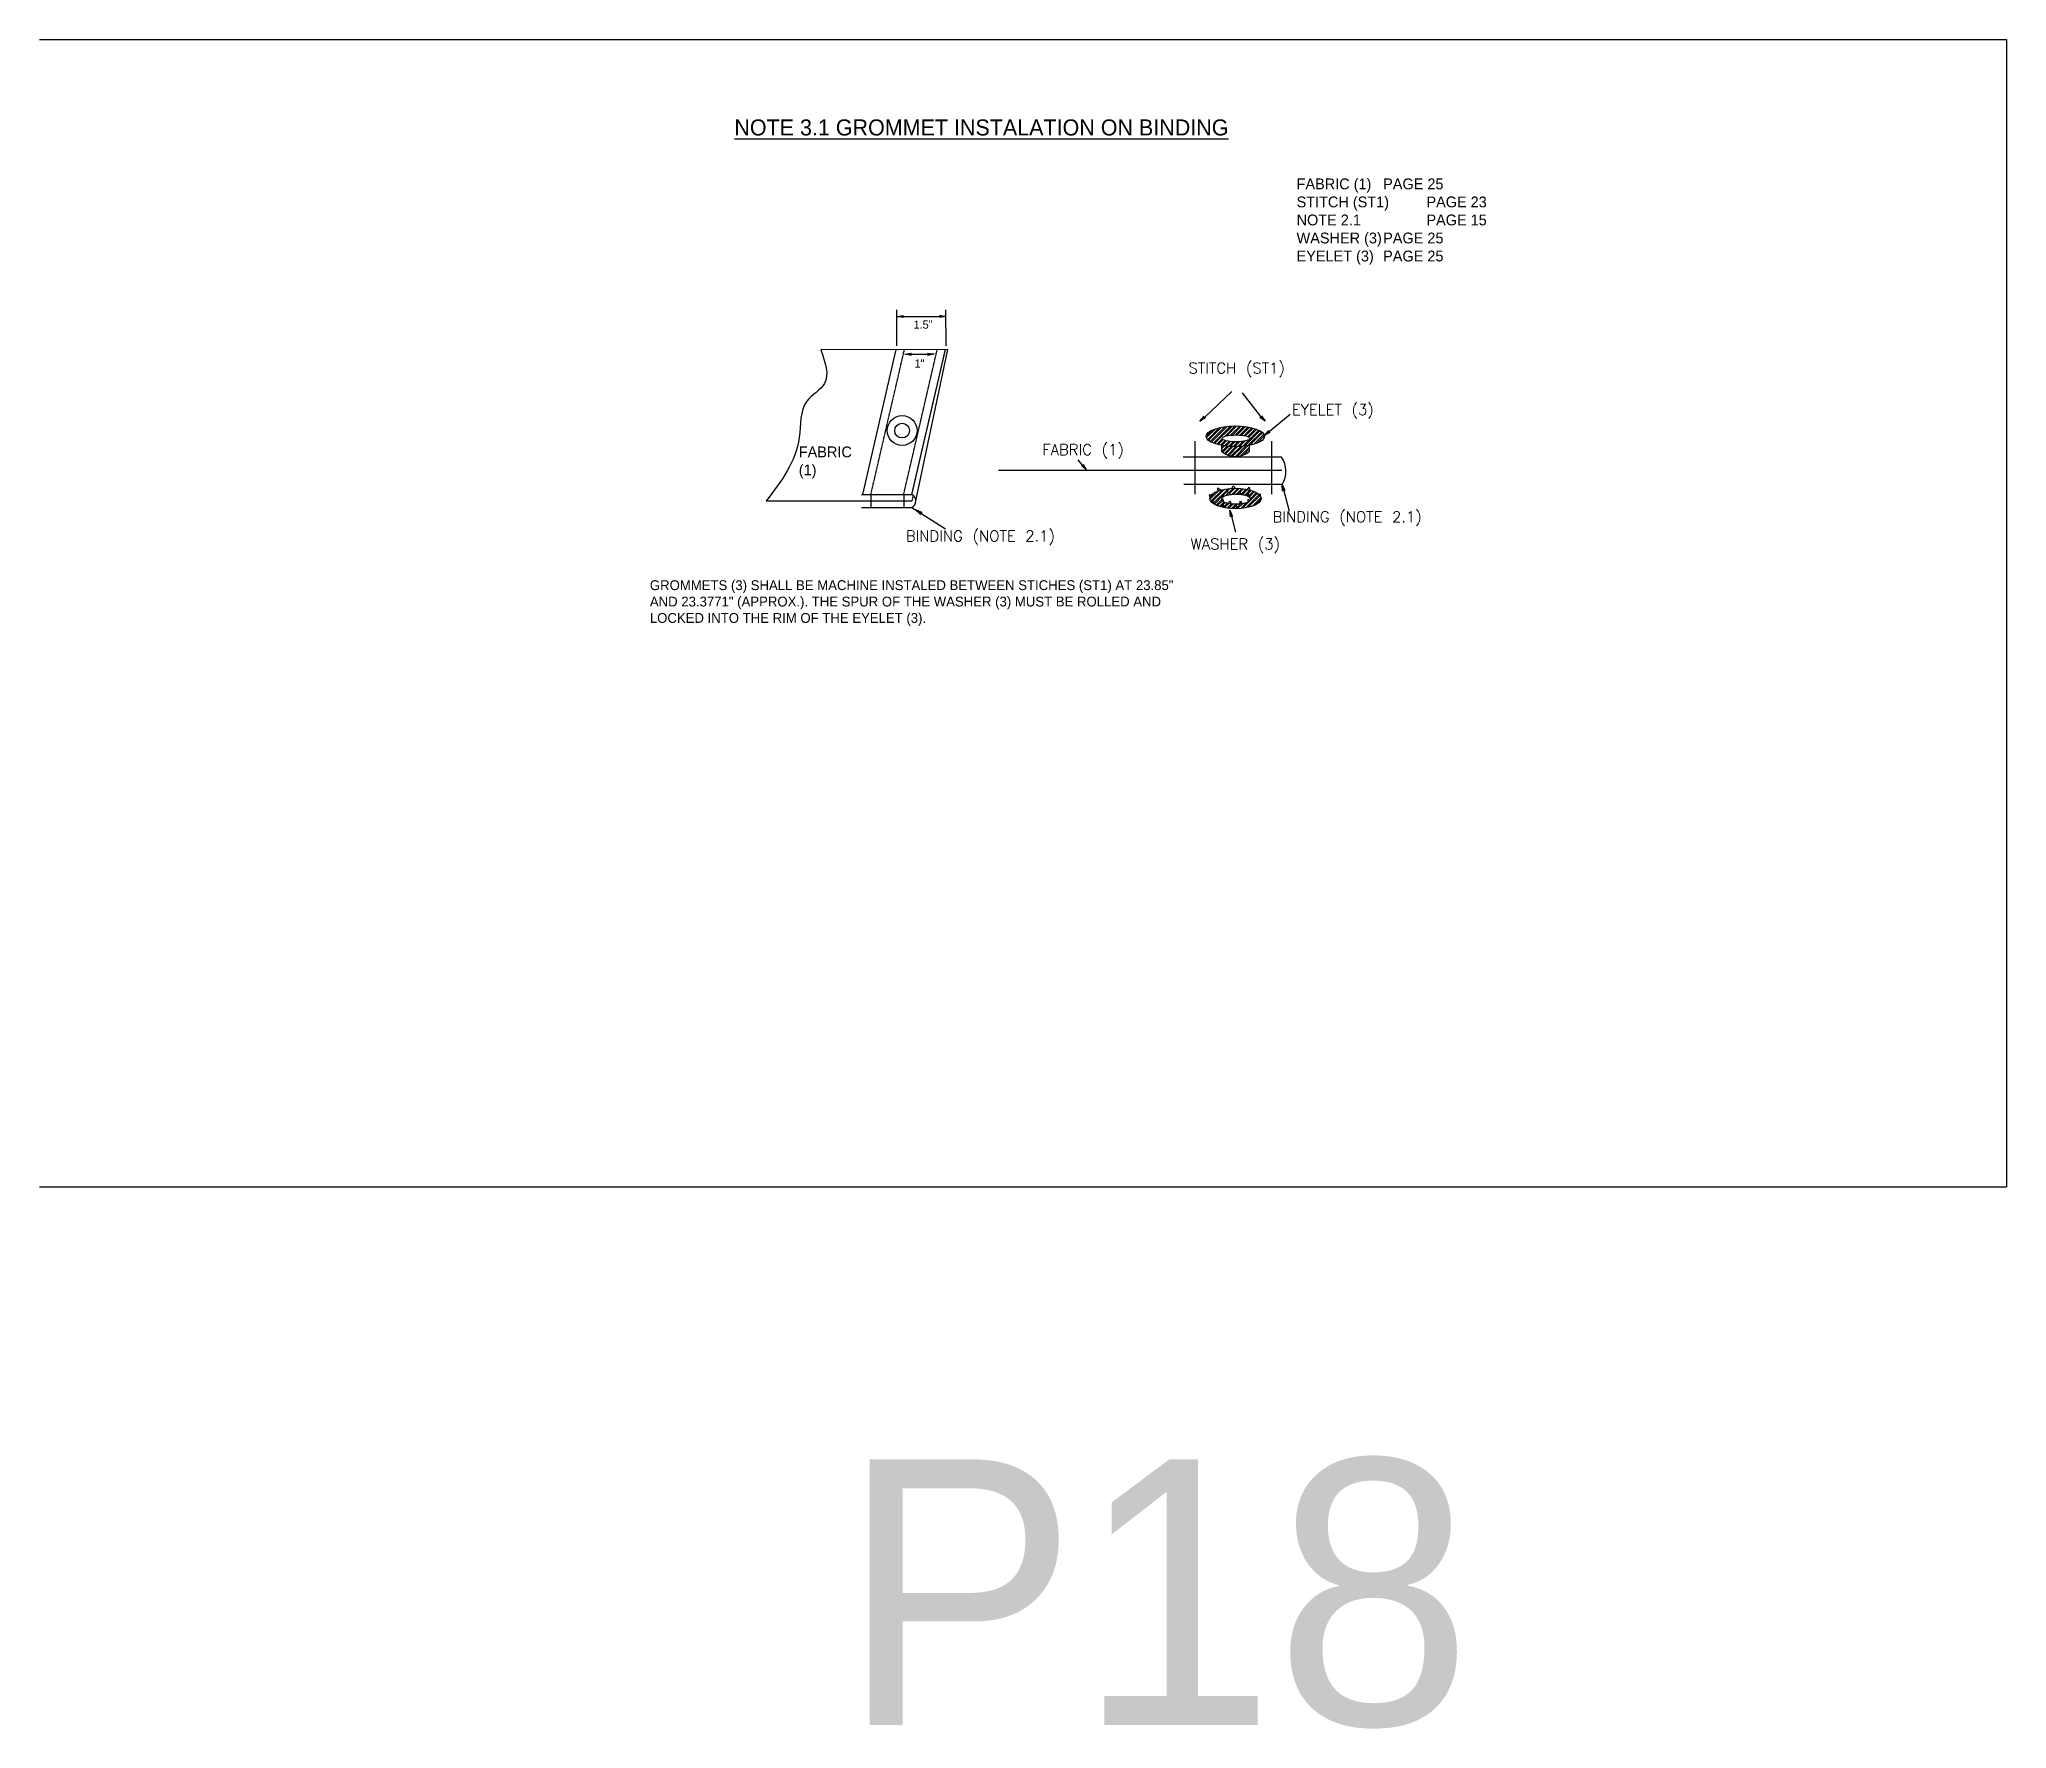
# Model space of a CAD drawing. Header units: inches. Extents: x 1631 to 16634, y 11819 to 13981.
# Drawn here: x 6431 to 7031, y 11830 to 12346 of the extents above; entities that cross this region are included whole.
import ezdxf

# ---------------------------------------------------------------- set-up
doc = ezdxf.new("R2010")
doc.units = ezdxf.units.IN
doc.header["$MEASUREMENT"] = 0
doc.linetypes.add('HIDDEN', pattern=[0.375, 0.25, -0.125])
for name, color, linetype in [('DIMENSION', 7, 'Continuous'), ('GROMMET', 7, 'Continuous'), ('Object', 7, 'Continuous'), ('PEN2', 95, 'Continuous'), ('STECH', 7, 'HIDDEN'), ('TEXT', 7, 'Continuous')]:
    doc.layers.add(name, color=color, linetype=linetype)
doc.styles.add('style1', font='txt.shx')
doc.dimstyles.get("Standard").update_dxf_attribs({"dimtxt": 2.5, "dimasz": 3.5, "dimexe": 0.18, "dimexo": 0.0625, "dimgap": 0.09, "dimtad": 0, "dimtih": 1, "dimtoh": 1, "dimdec": 4, "dimzin": 0, "dimdsep": 46, "dimlunit": 3, "dimtxsty": 'Standard', "dimcen": 0.09, "dimadec": 0, "dimazin": 0, "dimtfac": 1, "dimtdec": 4, "dimtofl": 0, "dimtmove": 0, "dimatfit": 3, "dimfxl": 0, "dimtolj": 1, "dimtzin": 0, "dimarcsym": 0})
pattern_1 = [(45, (6390.4899, 12255.749), (-0.7071068, 0.7071068), []), (45, (6390.4899, 12256.249), (-0.7071068, 0.7071068), [])]

msp = doc.modelspace()

# ---------------------------------------------------------------- texts
at = {"layer": 'DIMENSION', "insert": (6700.92896, 12258.61237), "char_height": 2.5, "attachment_point": 5, "rotation": 0.09048413}
msp.add_mtext('1.5"', dxfattribs=at)
at = {"layer": 'DIMENSION'}
for s, insert, char_height, attachment_point in [('1"', (6699.84128, 12246.74102), 2.5, 5), ('\\A1;', (6664.1486, 12129.12686), 3.5, 1)]:
    msp.add_mtext(s, dxfattribs=dict(at, insert=insert, char_height=char_height, attachment_point=attachment_point))
at = {"layer": 'DIMENSION', "linetype": 'Continuous', "insert": (6663.03758, 12221.45695), "char_height": 3.3, "width": 15.2229492, "attachment_point": 1}
msp.add_mtext('FABRIC (1)', dxfattribs=at)
at = {"layer": 'PEN2', "char_height": 3, "attachment_point": 1}
for s, insert, width in [('\\pt83.472;{\\C0;           \\H1.633x;\\LNOTE 3.1 GROMMET INSTALATION ON BINDING}', (6631.12885, 12321.2081), 228.3401215), ('\\pt83.472;{\\C0;GROMMETS (3) SHALL BE MACHINE INSTALED BETWEEN STICHES (ST1) AT 23.85" AND 23.3771" (APPROX.). THE SPUR OF THE WASHER (3) MUST BE ROLLED AND LOCKED INTO THE RIM OF THE EYELET (3). }', (6617.61546, 12180.65846), 160.2246615)]:
    msp.add_mtext(s, dxfattribs=dict(at, insert=insert, width=width))
at = {"layer": 'TEXT', "ltscale": 0.015, "style": 'style1'}
for s, p in [('STITCH (ST1)', (6781.89945, 12243.71804)), ('EYELET (3)', (6813.40768, 12231.04213)), ('FABRIC (1)', (6737.322, 12218.85096)), ('BINDING (NOTE 2.1)', (6807.53421, 12198.36766)), ('BINDING (NOTE 2.1)', (6695.6767, 12192.50258)), ('WASHER (3)', (6782.55299, 12190.06448))]:
    msp.add_text(s, height=3.3, dxfattribs=at).set_placement(p)
at = {"layer": 'TEXT'}
msp.add_text('P18', height=80.977854, dxfattribs=at).set_placement((6675.77673, 11831.56939))
at = {"layer": 'TEXT', "insert": (6814.85606, 12303.19538), "char_height": 3.3, "width": 210.3834797, "attachment_point": 1}
msp.add_mtext('FABRIC (1)^IPAGE 25\\PSTITCH (ST1)^IPAGE 23\\PNOTE 2.1^I^IPAGE 15\\PWASHER (3)^IPAGE 25\\PEYELET (3)^IPAGE 25', dxfattribs=at)

# ---------------------------------------------------------------- blocks, each defined once
blk = doc.blocks.new('_OPEN')
at = {"color": 0, "linetype": 'ByBlock'}
for p, q in [((-1, 0.17), (0, 0)), ((0, 0), (-1, -0.17)), ((0, 0), (-1, 0))]:
    blk.add_line(p, q, dxfattribs=at)

# ---------------------------------------------------------------- hatches: boundary and pattern name
at = {"layer": 'GROMMET'}
h = msp.add_hatch(dxfattribs=at)
h.set_pattern_fill('STEEL', color=256, scale=8, style=0)
h.set_pattern_definition(pattern_1)
edge = h.paths.add_edge_path()
edge.add_ellipse((6796.18805, 12224.5574), major_axis=(-8.86882, 0), ratio=0.355798705, start_angle=0, end_angle=360)
edge = h.paths.add_edge_path(flags=16)
edge.add_ellipse((6796.37227, 12223.92629), major_axis=(-4.21072, 0), ratio=0.249999644, start_angle=0, end_angle=360)
h = msp.add_hatch(dxfattribs=at)
h.set_pattern_fill('STEEL', color=256, scale=8, style=0)
h.set_pattern_definition([(45, (5229.7472, 13598.6833), (-0.7071068, 0.7071068), []), (45, (5229.7472, 13599.1833), (-0.7071068, 0.7071068), [])])
edge = h.paths.add_edge_path()
edge.add_line((6800.51492, 12219.98988), (6800.47866, 12221.79573))
edge.add_ellipse((6796.18805, 12224.5574), major_axis=(-8.86882, 0), ratio=0.355798705, start_angle=61.47942577, end_angle=118.93296646, ccw=False)
edge.add_line((6791.95342, 12221.78482), (6791.92036, 12220.07245))
edge.add_arc((6796.26491, 12224.95094), 6.53259, 228.31327437, 310.58579143)
h = msp.add_hatch(dxfattribs=at)
h.set_pattern_fill('STEEL', color=256, scale=8, style=0)
h.set_pattern_definition(pattern_1)
edge = h.paths.add_edge_path()
edge.add_ellipse((6796.23252, 12205.58985), major_axis=(-7.82543, 0), ratio=0.397983383, start_angle=155.98077946, end_angle=194.03614859)
edge.add_ellipse((6796.23252, 12205.58985), major_axis=(-7.82543, 0), ratio=0.397983383, start_angle=194.03614859, end_angle=201.59008166)
edge.add_ellipse((6796.23252, 12205.58985), major_axis=(-7.82543, 0), ratio=0.397983383, start_angle=201.59008166, end_angle=235.667824)
edge.add_ellipse((6796.23252, 12205.58985), major_axis=(-7.82543, 0), ratio=0.397983383, start_angle=235.667824, end_angle=242.03865019)
edge.add_ellipse((6796.23252, 12205.58985), major_axis=(-7.82543, 0), ratio=0.397983383, start_angle=242.03865019, end_angle=271.81511405)
edge.add_ellipse((6796.23252, 12205.58985), major_axis=(-7.82543, 0), ratio=0.397983383, start_angle=271.81511405, end_angle=278.19781629)
edge.add_ellipse((6796.23252, 12205.58985), major_axis=(-7.82543, 0), ratio=0.397983383, start_angle=278.19781629, end_angle=305.22186549)
edge.add_ellipse((6796.23252, 12205.58985), major_axis=(-7.82543, 0), ratio=0.397983383, start_angle=305.22186549, end_angle=313.61026758)
edge.add_ellipse((6796.23252, 12205.58985), major_axis=(-7.82543, 0), ratio=0.397983383, start_angle=313.61026758, end_angle=342.99542309)
edge.add_ellipse((6796.23252, 12205.58985), major_axis=(-7.82543, 0), ratio=0.397983383, start_angle=342.99542309, end_angle=353.5235101)
edge.add_ellipse((6796.23252, 12205.58985), major_axis=(-7.82543, 0), ratio=0.397983383, start_angle=353.5235101, end_angle=388.88364904)
edge.add_line((6789.38056, 12204.0855), (6789.55085, 12204.71456))
edge.add_line((6789.55085, 12204.71456), (6789.77205, 12203.83241))
edge.add_ellipse((6796.23252, 12205.58985), major_axis=(-7.82543, 0), ratio=0.397983383, start_angle=34.35328947, end_angle=60.08101087)
edge.add_line((6792.3294, 12202.89051), (6792.44651, 12203.56023))
edge.add_line((6792.44651, 12203.56023), (6792.93819, 12202.76487))
edge.add_ellipse((6796.23252, 12205.58985), major_axis=(-7.82543, 0), ratio=0.397983383, start_angle=65.10361769, end_angle=91.56935796)
edge.add_line((6796.44684, 12202.47662), (6796.59631, 12203.21052))
edge.add_line((6796.59631, 12203.21052), (6796.89677, 12202.4867))
edge.add_ellipse((6796.23252, 12205.58985), major_axis=(-7.82543, 0), ratio=0.397983383, start_angle=94.86932481, end_angle=120.98427573)
edge.add_line((6800.26108, 12202.91985), (6800.37883, 12203.46822))
edge.add_line((6800.37883, 12203.46822), (6800.73542, 12203.04271))
edge.add_ellipse((6796.23252, 12205.58985), major_axis=(-7.82543, 0), ratio=0.397983383, start_angle=125.12889225, end_angle=150.25506283)
edge.add_line((6803.0269, 12204.04467), (6803.07064, 12204.66893))
edge.add_line((6803.07064, 12204.66893), (6803.38034, 12204.32216))
edge = h.paths.add_edge_path(flags=16)
edge.add_spline(control_points=[(6800.50905, 12205.94272), (6800.52258, 12205.92567), (6800.53578, 12205.90794), (6800.59797, 12205.81835), (6800.64174, 12205.73544), (6800.70089, 12205.54743), (6800.71507, 12205.44241), (6800.70283, 12205.23608), (6800.67684, 12205.1363), (6800.61412, 12204.99187), (6800.58443, 12204.93979), (6800.55199, 12204.89249)], knot_values=[2.971871198, 2.971871198, 2.971871198, 2.971871198, 2.996132487, 2.996132487, 3.089449987, 3.089449987, 3.182767488, 3.182767488, 3.276084988, 3.276084988, 3.337662534, 3.337662534, 3.337662534, 3.337662534], degree=3, periodic=0)
edge.add_spline(control_points=[(6800.55199, 12204.89249), (6800.53528, 12204.86811), (6800.51783, 12204.845), (6800.43319, 12204.7414), (6800.36007, 12204.67545), (6800.20837, 12204.56092), (6800.12948, 12204.51191), (6800.0463, 12204.4674)], knot_values=[2.705483902, 2.705483902, 2.705483902, 2.705483902, 2.737223857, 2.737223857, 2.855539584, 2.855539584, 2.971871198, 2.971871198, 2.971871198, 2.971871198], degree=3, periodic=0)
edge.add_spline(control_points=[(6800.0463, 12204.4674), (6800.0207, 12204.45369), (6799.99469, 12204.44042), (6799.8216, 12204.35563), (6799.66148, 12204.2943), (6799.25197, 12204.16523), (6798.99063, 12204.10277), (6798.5581, 12204.02317), (6798.40378, 12203.99873), (6798.24444, 12203.97716)], knot_values=[2.067053355, 2.067053355, 2.067053355, 2.067053355, 2.102861519, 2.102861519, 2.301514654, 2.301514654, 2.567191992, 2.567191992, 2.705483902, 2.705483902, 2.705483902, 2.705483902], degree=3, periodic=0)
edge.add_spline(control_points=[(6798.24444, 12203.97716), (6797.98856, 12203.94253), (6797.71973, 12203.91533), (6797.44014, 12203.89567), (6797.43722, 12203.89546), (6797.4343, 12203.89526)], knot_values=[1.842619654, 1.842619654, 1.842619654, 1.842619654, 2.064712417, 2.064712417, 2.067053355, 2.067053355, 2.067053355, 2.067053355], degree=3, periodic=0)
edge.add_spline(control_points=[(6797.4343, 12203.89526), (6796.89849, 12203.85793), (6796.33416, 12203.84993), (6795.47384, 12203.88421), (6795.16698, 12203.90632), (6794.87323, 12203.93765)], knot_values=[1.167412866, 1.167412866, 1.167412866, 1.167412866, 1.597277599, 1.597277599, 1.842619654, 1.842619654, 1.842619654, 1.842619654], degree=3, periodic=0)
edge.add_spline(control_points=[(6794.87323, 12203.93765), (6794.6495, 12203.96151), (6794.43338, 12203.99073), (6794.16457, 12204.03575), (6794.10204, 12204.04688), (6794.04059, 12204.05851)], knot_values=[0.922682371, 0.922682371, 0.922682371, 0.922682371, 1.109545987, 1.109545987, 1.167412866, 1.167412866, 1.167412866, 1.167412866], degree=3, periodic=0)
edge.add_spline(control_points=[(6794.04059, 12204.05851), (6793.88923, 12204.08716), (6793.74447, 12204.11881), (6793.41413, 12204.20227), (6793.23593, 12204.25689), (6792.90955, 12204.38151), (6792.76136, 12204.4508), (6792.56051, 12204.57677), (6792.49855, 12204.62103), (6792.43672, 12204.67389), (6792.43428, 12204.67599), (6792.43185, 12204.6781)], knot_values=[0.280583407, 0.280583407, 0.280583407, 0.280583407, 0.423130465, 0.423130465, 0.623544401, 0.623544401, 0.823958338, 0.823958338, 0.918785198, 0.918785198, 0.922682371, 0.922682371, 0.922682371, 0.922682371], degree=3, periodic=0)
edge.add_spline(control_points=[(6792.43185, 12204.6781), (6792.37509, 12204.72732), (6792.32058, 12204.78274), (6792.22967, 12204.90114), (6792.19171, 12204.96115), (6792.16041, 12205.02853)], knot_values=[0.115672128, 0.115672128, 0.115672128, 0.115672128, 0.206601815, 0.206601815, 0.280583407, 0.280583407, 0.280583407, 0.280583407], degree=3, periodic=0)
edge.add_spline(control_points=[(6792.16041, 12205.02853), (6792.1516, 12205.04751), (6792.14331, 12205.06708), (6792.10074, 12205.17897), (6792.07973, 12205.28332), (6792.07973, 12205.38854), (6792.07973, 12205.42389), (6792.082, 12205.45924), (6792.10009, 12205.60111), (6792.13459, 12205.70134), (6792.22424, 12205.87274), (6792.27869, 12205.94483), (6792.33708, 12206.00769), (6792.33773, 12206.00839), (6792.33839, 12206.0091)], knot_values=[6.053895119, 6.053895119, 6.053895119, 6.053895119, 6.074740387, 6.074740387, 6.169567247, 6.169567247, 6.169567247, 6.20142923, 6.20142923, 6.299585027, 6.299585027, 6.397740824, 6.397740824, 6.398857435, 6.398857435, 6.398857435, 6.398857435], degree=3, periodic=0)
edge.add_line((6792.33839, 12206.0091), (6792.34286, 12206.73732))
edge.add_line((6792.34286, 12206.73732), (6792.64147, 12206.25102))
edge.add_spline(control_points=[(6792.64147, 12206.25102), (6792.73089, 12206.30593), (6792.82536, 12206.35369), (6793.08318, 12206.46682), (6793.25551, 12206.52642), (6793.52139, 12206.60185), (6793.60182, 12206.62282), (6793.68479, 12206.6427)], knot_values=[5.476490092, 5.476490092, 5.476490092, 5.476490092, 5.607028911, 5.607028911, 5.811429789, 5.811429789, 5.895843436, 5.895843436, 5.895843436, 5.895843436], degree=3, periodic=0)
edge.add_line((6793.68479, 12206.6427), (6794.04406, 12207.67789))
edge.add_line((6794.04406, 12207.67789), (6794.63986, 12206.81226))
edge.add_spline(control_points=[(6794.63986, 12206.81226), (6794.956, 12206.85231), (6795.29071, 12206.88124), (6796.10525, 12206.92211), (6796.59224, 12206.92351), (6797.06547, 12206.90272)], knot_values=[4.538165463, 4.538165463, 4.538165463, 4.538165463, 4.809241506, 4.809241506, 5.181534988, 5.181534988, 5.181534988, 5.181534988], degree=3, periodic=0)
edge.add_line((6797.06547, 12206.90272), (6797.50223, 12207.71466))
edge.add_line((6797.50223, 12207.71466), (6797.85652, 12206.84574))
edge.add_spline(control_points=[(6797.85652, 12206.84574), (6798.15384, 12206.81547), (6798.43836, 12206.77584), (6798.9096, 12206.6893), (6799.10426, 12206.64592), (6799.46581, 12206.54778), (6799.63261, 12206.4932), (6799.89718, 12206.38566), (6800.00142, 12206.33667), (6800.09962, 12206.28019)], knot_values=[3.552553935, 3.552553935, 3.552553935, 3.552553935, 3.799463949, 3.799463949, 3.992405559, 3.992405559, 4.185347168, 4.185347168, 4.325771089, 4.325771089, 4.325771089, 4.325771089], degree=3, periodic=0)
edge.add_line((6800.09962, 12206.28019), (6800.21788, 12206.97983))
edge.add_line((6800.21788, 12206.97983), (6800.50905, 12205.94272))

# ---------------------------------------------------------------- linework, layer by layer
at = {"layer": 'DIMENSION'}
for p, q in [((6692.94018, 12252.17414), (6692.92292, 12263.09897)), ((6694.92608, 12261.10213), (6705.93157, 12261.11951)), ((6707.94566, 12252.19783), (6707.92841, 12263.12266)), ((6708.49011, 12251.01929), (6669.71747, 12250.95806)), ((6682.53017, 12206.85444), (6692.75262, 12250.99444)), ((6697.36684, 12249.5726), (6702.33104, 12249.5726)), ((6697.53017, 12206.85444), (6707.7581, 12251.01814)), ((6698.7347, 12204.85444), (6708.49011, 12251.01929)), ((6653.13317, 12204.85444), (6697.59642, 12204.85444)), ((6682.21137, 12206.85444), (6697.53017, 12206.85444)), ((6684.98647, 12206.82336), (6684.98647, 12202.85444)), ((6695.02807, 12206.82336), (6695.02807, 12202.85444)), ((6682.21137, 12202.85444), (6697.53017, 12202.85444))]:
    msp.add_line(p, q, dxfattribs=at)
msp.add_spline([(6669.71747, 12250.95806), (6670.85509, 12240.61821), (6665.52621, 12235.2936), (6663.18151, 12224.21839), (6653.13317, 12204.85444)], degree=3, dxfattribs=at)
at = {"layer": 'GROMMET'}
for p, q in [((6791.95342, 12221.78482), (6791.92036, 12220.07245)), ((6800.51492, 12219.98988), (6800.47866, 12221.79573)), ((6788.32512, 12206.82652), (6788.74921, 12206.50065)), ((6788.45703, 12205.94114), (6788.32512, 12206.82652)), ((6789.38056, 12204.0855), (6789.55085, 12204.71456)), ((6789.55085, 12204.71456), (6789.77205, 12203.83241)), ((6791.71925, 12208.13407), (6790.76556, 12208.75274)), ((6790.76556, 12208.75274), (6790.83494, 12207.84482)), ((6792.16041, 12205.02853), (6792.35008, 12205.53969)), ((6792.33839, 12206.0091), (6792.34286, 12206.73732)), ((6792.34286, 12206.73732), (6792.64147, 12206.25102)), ((6792.35008, 12205.53969), (6792.43185, 12204.6781)), ((6793.68479, 12206.6427), (6794.04406, 12207.67789)), ((6794.04059, 12204.05851), (6794.49715, 12204.91702)), ((6794.04406, 12207.67789), (6794.63986, 12206.81226)), ((6794.49715, 12204.91702), (6794.87323, 12203.93765)), ((6795.11669, 12208.67241), (6795.56098, 12209.49496)), ((6795.56098, 12209.49496), (6795.98466, 12208.70268)), ((6797.06547, 12206.90272), (6797.50223, 12207.71466)), ((6797.4343, 12203.89526), (6797.7558, 12204.91702)), ((6797.50223, 12207.71466), (6797.85652, 12206.84574)), ((6797.7558, 12204.91702), (6798.24444, 12203.97716)), ((6799.90168, 12208.34068), (6800.42134, 12209.02735)), ((6800.0463, 12204.4674), (6800.10156, 12205.42611)), ((6800.09962, 12206.28019), (6800.21788, 12206.97983)), ((6800.10156, 12205.42611), (6800.55199, 12204.89249)), ((6800.21788, 12206.97983), (6800.50905, 12205.94272)), ((6800.42134, 12209.02735), (6800.64599, 12208.16165)), ((6803.0269, 12204.04467), (6803.07064, 12204.66893)), ((6803.07064, 12204.66893), (6803.38034, 12204.32216)), ((6803.89678, 12206.96787), (6803.50892, 12206.73583)), ((6803.82431, 12206.34519), (6803.89678, 12206.96787)), ((6792.3294, 12202.89051), (6792.44651, 12203.56023)), ((6792.44651, 12203.56023), (6792.93819, 12202.76487)), ((6796.44684, 12202.47662), (6796.59631, 12203.21052)), ((6796.59631, 12203.21052), (6796.89677, 12202.4867)), ((6800.26108, 12202.91985), (6800.37883, 12203.46822)), ((6800.37883, 12203.46822), (6800.73542, 12203.04271))]:
    msp.add_line(p, q, dxfattribs=at)
for radius in [4.55, 2.25]:
    msp.add_circle((6694.55113, 12226.30628), radius, dxfattribs=at)
for centre, major_axis, ratio in [((6796.18805, 12224.5574), (-8.86882, 0), 0.355798705), ((6796.37227, 12223.92629), (-4.21072, 0), 0.249999644), ((6796.23252, 12205.58985), (-7.82543, 0), 0.397983383)]:
    msp.add_ellipse(centre, major_axis=major_axis, ratio=ratio, dxfattribs=at)
msp.add_open_spline([(6792.07973, 12205.38854), (6792.07973, 12205.28332), (6792.10074, 12205.17897), (6792.17053, 12204.99552), (6792.21818, 12204.91611), (6792.32273, 12204.77994), (6792.37977, 12204.72258), (6792.49855, 12204.62103), (6792.56051, 12204.57677), (6792.76136, 12204.4508), (6792.90955, 12204.38151), (6793.23593, 12204.25689), (6793.41413, 12204.20227), (6793.80021, 12204.10473), (6794.008, 12204.06197), (6794.70287, 12203.9456), (6795.23575, 12203.8937), (6796.33715, 12203.84982), (6796.90463, 12203.85802), (6797.892, 12203.92744), (6798.3203, 12203.97941), (6798.99063, 12204.10277), (6799.25197, 12204.16523), (6799.66148, 12204.2943), (6799.8216, 12204.35563), (6800.08057, 12204.48248), (6800.18522, 12204.54344), (6800.36007, 12204.67545), (6800.43319, 12204.7414), (6800.55256, 12204.88751), (6800.60126, 12204.96228), (6800.67684, 12205.1363), (6800.70283, 12205.23608), (6800.71507, 12205.44241), (6800.70089, 12205.54743), (6800.64174, 12205.73544), (6800.59797, 12205.81835), (6800.49926, 12205.96056), (6800.44434, 12206.02052), (6800.32967, 12206.12611), (6800.26969, 12206.17185), (6800.07839, 12206.29951), (6799.93886, 12206.36871), (6799.63261, 12206.4932), (6799.46581, 12206.54778), (6799.10426, 12206.64592), (6798.9096, 12206.6893), (6798.25742, 12206.80906), (6797.75526, 12206.86552), (6796.70627, 12206.92354), (6796.16033, 12206.92487), (6795.22216, 12206.8778), (6794.82262, 12206.84028), (6794.08285, 12206.73358), (6793.74308, 12206.66475), (6793.25551, 12206.52642), (6793.08318, 12206.46682), (6792.7998, 12206.34248), (6792.68322, 12206.2814), (6792.49033, 12206.15097), (6792.41051, 12206.08674), (6792.27869, 12205.94483), (6792.22424, 12205.87274), (6792.13459, 12205.70134), (6792.10009, 12205.60111), (6792.082, 12205.45924), (6792.07973, 12205.42389), (6792.07973, 12205.38854)], degree=3, knots=[0, 0, 0, 0, 0.09482686, 0.09482686, 0.18965372, 0.18965372, 0.28448058, 0.28448058, 0.37930744, 0.37930744, 0.579721377, 0.579721377, 0.780135313, 0.780135313, 0.98054925, 0.98054925, 1.412754921, 1.412754921, 1.844960591, 1.844960591, 2.205345265, 2.205345265, 2.471022603, 2.471022603, 2.669675738, 2.669675738, 2.821815516, 2.821815516, 2.940131243, 2.940131243, 3.033448743, 3.033448743, 3.126766244, 3.126766244, 3.220083744, 3.220083744, 3.313401245, 3.313401245, 3.406718745, 3.406718745, 3.500036246, 3.500036246, 3.692977855, 3.692977855, 3.885919465, 3.885919465, 4.078861074, 4.078861074, 4.49466001, 4.49466001, 4.910458945, 4.910458945, 5.235681342, 5.235681342, 5.560903739, 5.560903739, 5.765304617, 5.765304617, 5.929048096, 5.929048096, 6.05501173, 6.05501173, 6.153167527, 6.153167527, 6.251323325, 6.251323325, 6.283185307, 6.283185307, 6.283185307, 6.283185307], dxfattribs=at)
at = {"layer": 'Object', "ltscale": 0.015}
for p, q in [((6783.86759, 12223.03341), (6783.86759, 12206.87713)), ((6807.21434, 12223.03341), (6807.21434, 12206.87713))]:
    msp.add_line(p, q, dxfattribs=at)
at = {"layer": 'Object'}
for p, q in [((6810.27305, 12218.16189), (6780.27305, 12218.16189)), ((6723.92963, 12214.27006), (6810.3542, 12214.27006)), ((6810.43535, 12209.89173), (6780.43535, 12209.89173))]:
    msp.add_line(p, q, dxfattribs=at)
for centre, radius, start, end in [((6804.16477, 12213.90534), 7.44508, 327.37792449, 34.87067824), ((6696.47203, 12204.85444), 2.26267, 297.88196459, 62.11803541)]:
    msp.add_arc(centre, radius, start, end, dxfattribs=at)
at = {"layer": 'STECH', "ltscale": 0.015}
for p, q in [((6685.02469, 12206.83074), (6695.25353, 12250.99839)), ((6695.03017, 12206.85444), (6705.25719, 12251.01419))]:
    msp.add_line(p, q, dxfattribs=at)
at = {"layer": 'STECH', "ltscale": 0.8}
for p, q in [((6697.53017, 12206.85444), (6707.7581, 12251.01814)), ((6697.53148, 12206.86007), (6707.7581, 12251.01814)), ((6697.59512, 12204.84881), (6697.98588, 12206.53609))]:
    msp.add_line(p, q, dxfattribs=at)
at = {"layer": 'TEXT'}
for p, q in [((6431.41637, 12345.62554), (7031.41637, 12345.62554)), ((7031.41637, 12345.62554), (7031.41637, 11995.62554)), ((7031.41637, 12345.62554), (7031.41637, 11995.62554)), ((6786.85477, 12230.41028), (6795.09722, 12238.18324)), ((6803.91619, 12230.57712), (6798.40968, 12237.85221)), ((6806.5744, 12226.07901), (6812.90613, 12231.34093)), ((6749.49593, 12215.84024), (6748.25716, 12217.41041)), ((6810.92458, 12207.95249), (6812.55954, 12201.7202)), ((6795.01534, 12200.05922), (6796.2572, 12195.32539)), ((6431.41637, 11995.62554), (7031.41637, 11995.62554))]:
    msp.add_line(p, q, dxfattribs=at)
msp.add_arc((6796.26286, 12224.7377), 6.37353, 227.05206166, 311.84700414, dxfattribs=at)

# ---------------------------------------------------------------- block references
at = {"layer": 'DIMENSION', "yscale": 2, "zscale": 2}
for p, xscale, rotation in [((6692.92608, 12261.09897), 1.999999999999875, 180.090484125996), ((6707.93157, 12261.12267), 1.999999999999874, 0.09048412598290885), ((6695.36684, 12249.5726), 2, 180)]:
    msp.add_blockref('_OPEN', p, dxfattribs=dict(at, xscale=xscale, rotation=rotation))
at = {"layer": 'DIMENSION', "xscale": 2, "yscale": 2, "zscale": 2}
msp.add_blockref('_OPEN', (6704.33104, 12249.5726), dxfattribs=at)
at = {"layer": 'TEXT', "yscale": 2, "zscale": 2}
for p, xscale, rotation in [((6785.30871, 12229.14154), 1.999999999999906, 219.3734973823793), ((6805.30871, 12229.14154), 2.000000000000171, 314.12779011737), ((6805.02835, 12224.81026), 1.999999999999906, 219.3734973823793), ((6750.73469, 12214.27006), 1.999999999999867, 308.2711548234449), ((6810.43535, 12209.89173), 2.000000000000154, 104.1589490103897), ((6794.52612, 12201.99846), 2.000000000000154, 104.1589490103897)]:
    msp.add_blockref('_OPEN', p, dxfattribs=dict(at, xscale=xscale, rotation=rotation))

msp.set_redraw_order([(e.dxf.handle, doc.entitydb.next_handle()) for e in msp.query("TEXT MTEXT ATTDEF DIMENSION ARC_DIMENSION")])  # texts and dimensions are drawn at this point

# ---------------------------------------------------------------- leaders
at = {"layer": 'DIMENSION'}
msp.add_leader([(6697.53017, 12202.85444), (6707.82305, 12196.36247)], dimstyle='Standard', override={"dimgap": 0.09, "dimtad": 0}, dxfattribs=at)

doc.saveas('drawing.dxf')
